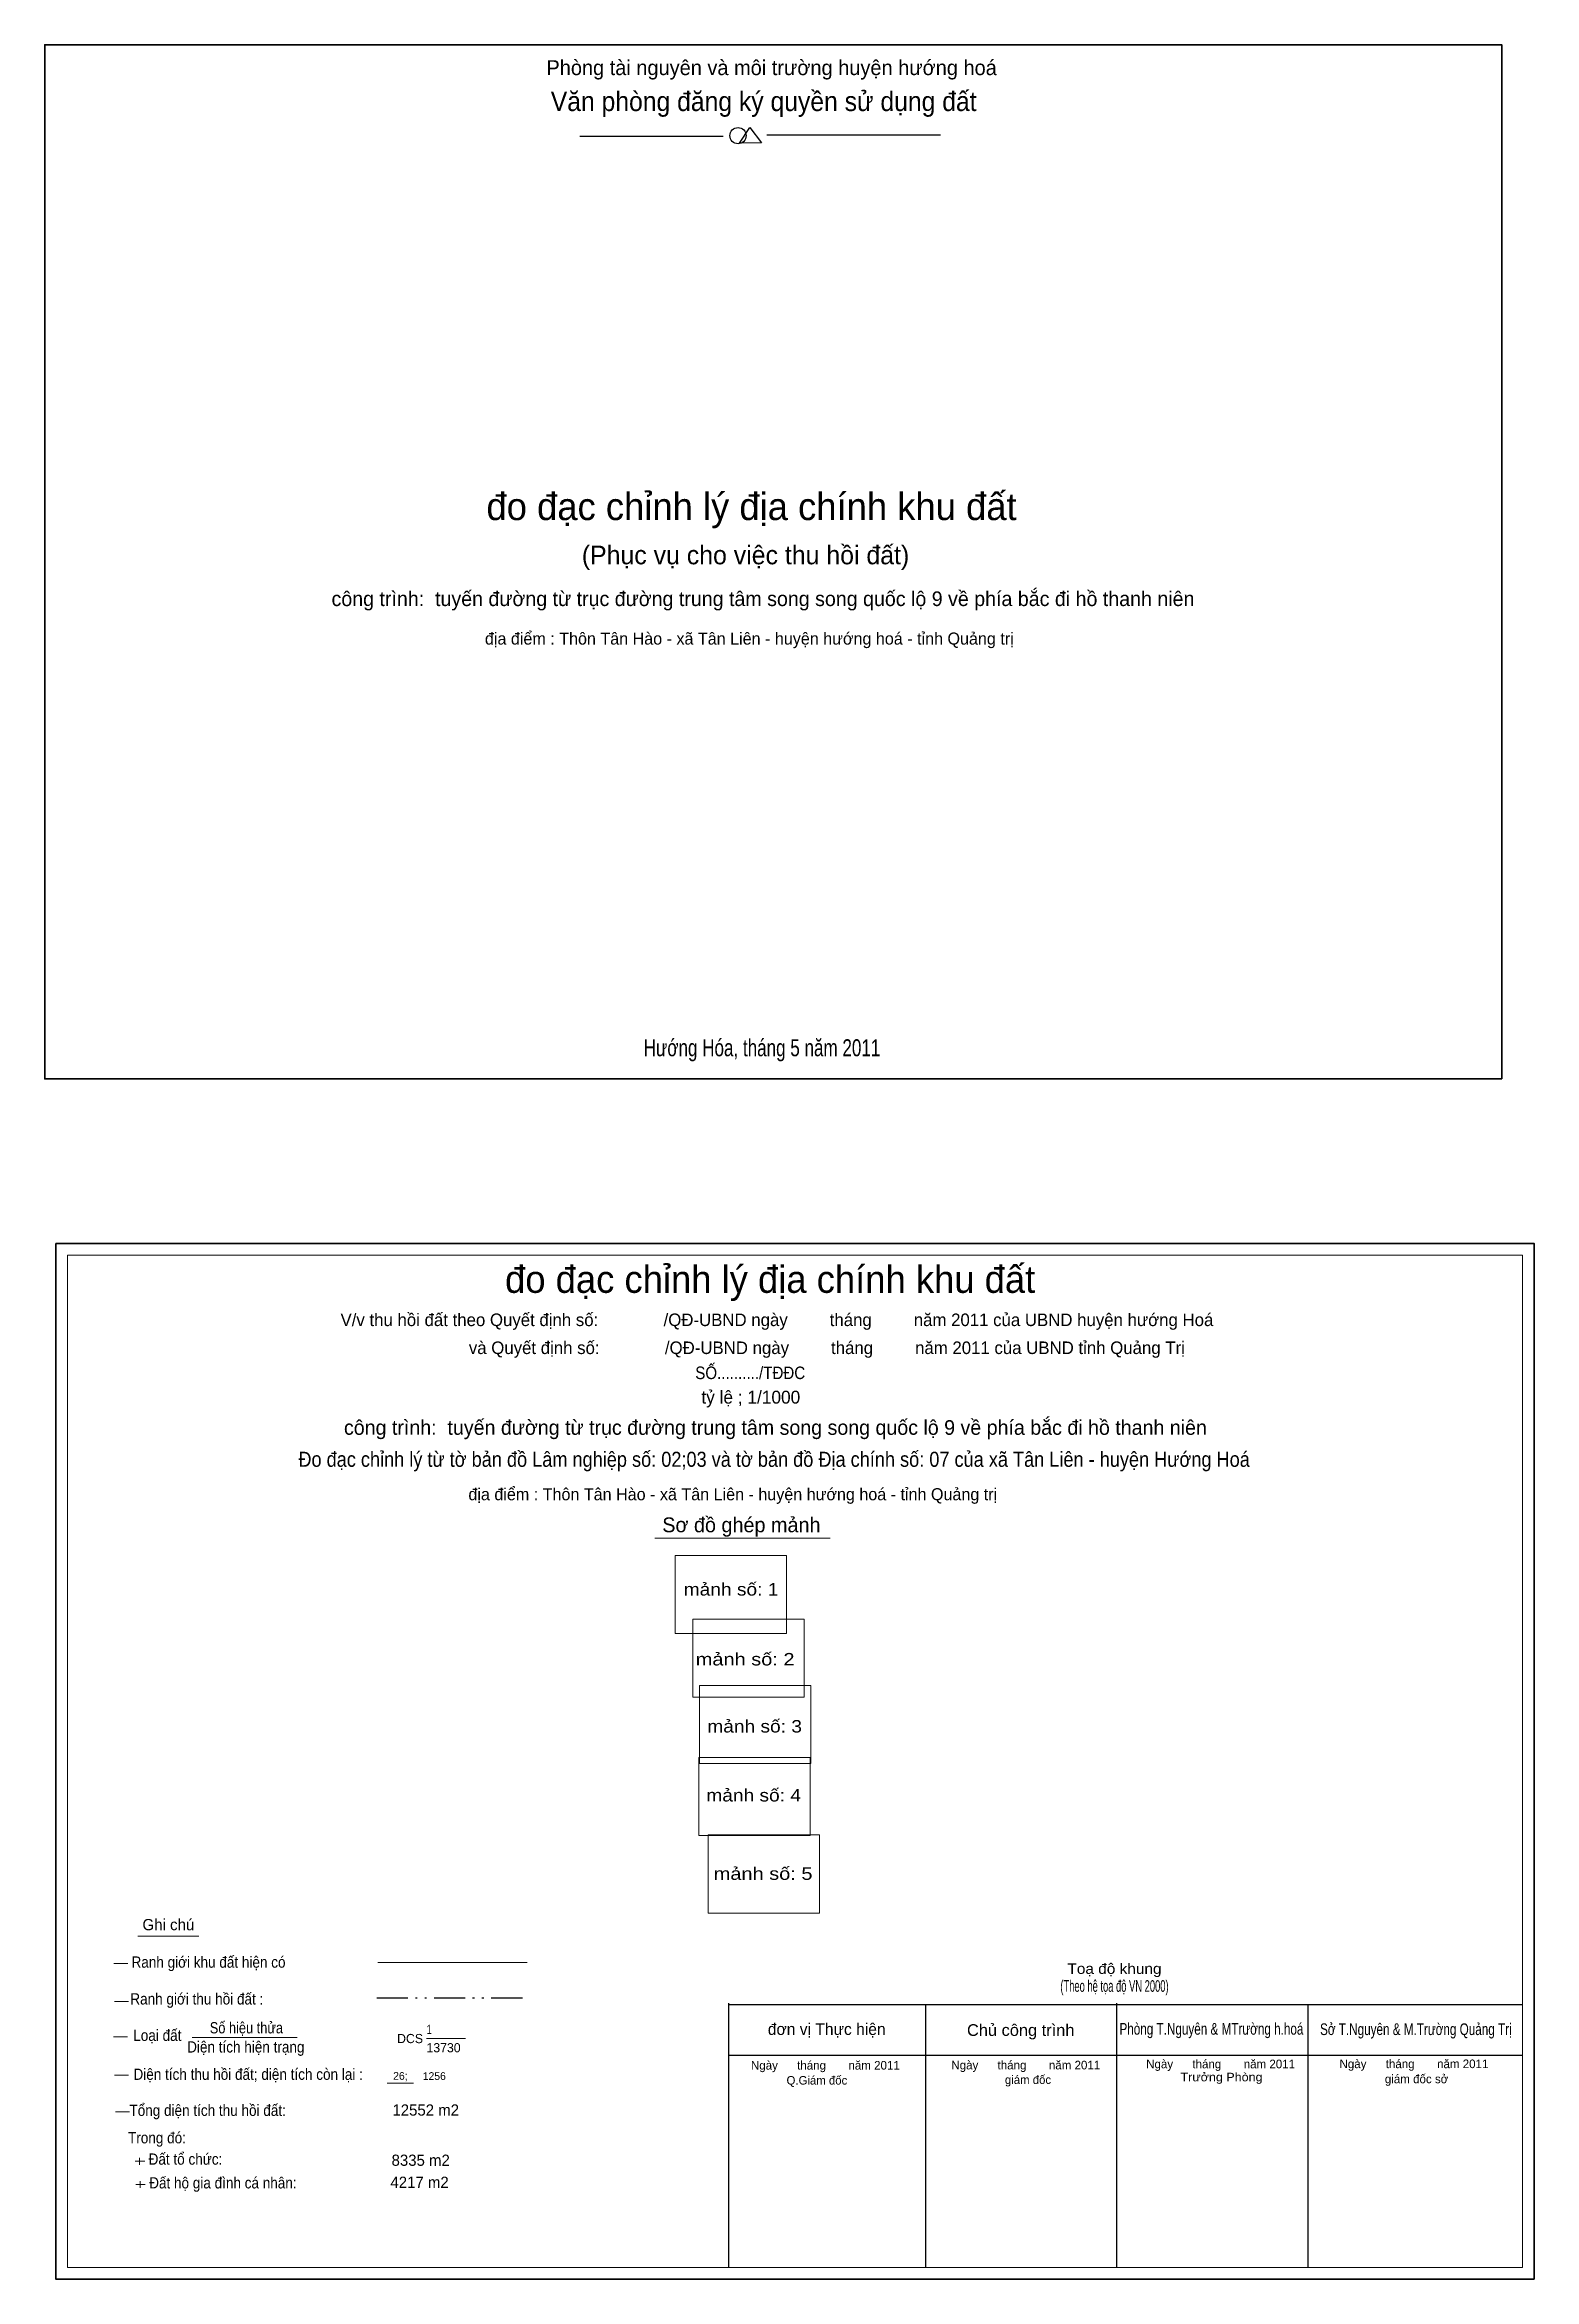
# Model space of a CAD drawing. Header units: metres. Extents: x 546939 to 549513, y 1838415 to 1840193.
# Drawn here: x 546939 to 547322, y 1839021 to 1839595 of the extents above; entities that cross this region are included whole.
import ezdxf
from ezdxf.enums import TextEntityAlignment as Align

# ---------------------------------------------------------------- set-up
doc = ezdxf.new("R2010")
doc.units = ezdxf.units.M
doc.header["$LTSCALE"] = 1.6
doc.linetypes.add('DASH_DOUBLE_DOT', pattern=[9.2, 5, -1.2, 0.3, -1.2, 0.3, -1.2])
for name, color, linetype, lineweight in [('1', 7, 'Continuous', 25), ('13', 7, 'Continuous', 13), ('22', 7, 'Continuous', 25), ('7', 7, 'Continuous', 13), ('8', 7, 'Continuous', 13)]:
    doc.layers.add(name, color=color, linetype=linetype, lineweight=lineweight)
doc.layers.add('15', color=7, linetype='Continuous')

msp = doc.modelspace()

# ---------------------------------------------------------------- texts
at = {"layer": '1'}
msp.add_text('Phòng tài nguyên và môi trường huyện hướng hoá', height=3.84, dxfattribs=at).set_placement((547125.54, 1839587.44), align=Align.CENTER)
at = {"layer": '1', "width": 0.95}
msp.add_text('Văn phòng đăng ký quyền sử dụng đất ', height=5, dxfattribs=at).set_placement((547124.38, 1839578.2), align=Align.CENTER)
at = {"layer": '13'}
msp.add_text('DCS', height=2.362, dxfattribs=at).set_placement((547035.9, 1839081.53), align=Align.RIGHT)
at = {"layer": '13', "width": 0.8}
msp.add_text('1', height=2.36, dxfattribs=at).set_placement((547036.79, 1839083.88))
at = {"layer": '13'}
msp.add_text('13730', height=2.362, dxfattribs=at).set_placement((547036.79, 1839079.17))
at = {"layer": '15'}
for s, width, p in [('mảnh số: 1', 1.15, (547115.11, 1839196.59)), ('mảnh số: 2', 1.2, (547118.73, 1839178.62)), ('mảnh số: 3', 1.15, (547121.17, 1839161.38)), ('mảnh số: 4', 1.15, (547120.92, 1839143.65)), ('mảnh số: 5', 1.2, (547123.35, 1839123.5))]:
    msp.add_text(s, height=3.2, dxfattribs=dict(at, width=width)).set_placement(p, align=Align.CENTER)
at = {"layer": '22'}
for s, height, width, p in [('Toạ độ khung', 2.69, 1.1, (547213.71, 1839099.33)), ('(Theo hệ tọa độ VN 2000)', 3, 0.6, (547213.71, 1839094.72)), ('Phòng T.Nguyên & MTrường h.hoá', 3, 0.75, (547238.64, 1839083.7)), ('Sở T.Nguyên & M.Trường Quảng Trị', 3, 0.75, (547291.21, 1839083.61)), ('Chủ công trình', 3, 1.05, (547189.6, 1839083.39)), ('Trưởng Phòng', 2.19, 1.1, (547241.23, 1839071.72))]:
    msp.add_text(s, height=height, dxfattribs=dict(at, width=width)).set_placement(p, align=Align.CENTER)
for s, height, p in [('đơn vị Thực hiện', 3, (547139.71, 1839083.64)), ('Ngày      tháng       năm 2011', 2.22, (547139.36, 1839074.73)), ('Ngày      tháng       năm 2011', 2.22, (547190.9, 1839074.78)), ('Ngày      tháng       năm 2011', 2.22, (547241, 1839075.06)), ('Ngày      tháng       năm 2011', 2.22, (547290.72, 1839075.1)), ('Q.Giám đốc', 2.189, (547137.19, 1839070.88)), ('giám đốc', 2.187, (547191.47, 1839071.04)), ('giám đốc sở', 2.22, (547291.39, 1839071.22))]:
    msp.add_text(s, height=height, dxfattribs=at).set_placement(p, align=Align.CENTER)
at = {"layer": '8'}
for s, height, p in [('đo đạc chỉnh lý địa chính khu đất', 7, (547120.38, 1839473.05)), ('(Phục vụ cho việc thu hồi đất)', 4.78, (547118.83, 1839461.69)), ('công trình:  tuyến đường từ trục đường trung tâm song song quốc lộ 9 về phía bắc đi hồ thanh niên', 3.77, (547123.32, 1839450.95)), ('địa điểm : Thôn Tân Hào - xã Tân Liên - huyện hướng hoá - tỉnh Quảng trị', 3.096, (547119.81, 1839441.05)), ('đo đạc chỉnh lý địa chính khu đất', 7, (547125.17, 1839274.4)), (' V/v thu hồi đất theo Quyết định số:              /QĐ-UBND ngày         tháng         năm 2011 của UBND huyện hướng Hoá ', 3.23, (547126.91, 1839265.86)), (' và Quyết định số:              /QĐ-UBND ngày         tháng         năm 2011 của UBND tỉnh Quảng Trị', 3.23, (547139.15, 1839258.67)), ('tỷ lệ ; 1/1000', 3.32, (547120.19, 1839245.93)), ('công trình:  tuyến đường từ trục đường trung tâm song song quốc lộ 9 về phía bắc đi hồ thanh niên', 3.77, (547126.52, 1839237.91)), ('địa điểm : Thôn Tân Hào - xã Tân Liên - huyện hướng hoá - tỉnh Quảng trị', 3.096, (547115.56, 1839221.09)), ('Sơ đồ ghép mảnh', 3.806, (547117.77, 1839212.86)), ('Ghi chú', 2.892, (546970.42, 1839110.55))]:
    msp.add_text(s, height=height, dxfattribs=at).set_placement(p, align=Align.CENTER)
for s, height, width, p in [('Hướng Hóa, tháng 5 năm 2011', 4.37, 0.75, (547123.06, 1839335.22)), ('SỐ........../TĐĐC', 3.227, 0.9, (547120.04, 1839252.23)), ('Đo đạc chỉnh lý từ tờ bản đồ Lâm nghiệp số: 02;03 và tờ bản đồ Địa chính số: 07 của xã Tân Liên - huyện Hướng Hoá', 3.876, 0.9, (547126.18, 1839229.68)), ('Ranh giới khu đất hiện có', 2.89, 0.9, (546980.74, 1839100.92)), ('Ranh giới thu hồi đất :', 2.89, 0.9, (546977.73, 1839091.46)), ('Số hiệu thửa', 2.892, 0.85, (546990.48, 1839084.04)), ('Loại đất', 2.892, 0.9, (546967.58, 1839082.1)), ('Diện tích hiện trạng', 2.89, 0.9, (546990.33, 1839079.12)), ('Diện tích thu hồi đất; diện tích còn lại :', 2.891, 0.9, (546990.94, 1839072.09)), ('Tổng diện tích thu hồi đất:', 2.89, 0.9, (546980.52, 1839062.82)), ('Trong đó:', 2.89, 0.9, (546967.49, 1839055.77)), ('Đất tổ chức:', 2.89, 0.9, (546974.82, 1839050.28)), ('Đất hộ gia đình cá nhân:', 2.89, 0.9, (546984.44, 1839044.18))]:
    msp.add_text(s, height=height, dxfattribs=dict(at, width=width)).set_placement(p, align=Align.CENTER)
for s, height, p in [('26;', 2, (547028.22, 1839072.11)), ('1256', 2, (547035.82, 1839072.06)), ('12552 m2', 2.88, (547028.03, 1839062.9)), ('8335 m2', 2.88, (547027.81, 1839049.99)), ('4217 m2', 2.88, (547027.52, 1839044.32))]:
    msp.add_text(s, height=height, dxfattribs=at).set_placement(p)

# ---------------------------------------------------------------- linework, layer by layer
at = {"layer": '1'}
for p, q in [((547076.21, 1839571.74), (547113.12, 1839571.74)), ((547124.3, 1839572.05), (547169, 1839572.05))]:
    msp.add_line(p, q, dxfattribs=at)
msp.add_lwpolyline([(547117.3, 1839569.96), (547119.98, 1839573.95), (547122.95, 1839570.05)], close=True, dxfattribs=at)
msp.add_circle((547116.9, 1839571.88), 2.08, dxfattribs=at)
at = {"layer": '13'}
msp.add_line((547036.8, 1839082.72), (547046.83, 1839082.72), dxfattribs=at)
at = {"layer": '22'}
for p, q in [((547318.57, 1839091.38), (547114.43, 1839091.38)), ((547114.47, 1839091.8), (547114.47, 1839024)), ((547165.12, 1839091.38), (547165.12, 1839024)), ((547214.26, 1839091.8), (547214.26, 1839024)), ((547263.39, 1839091.38), (547263.39, 1839024)), ((547318.57, 1839078.35), (547114.43, 1839078.35))]:
    msp.add_line(p, q, dxfattribs=at)
at = {"layer": '7'}
for points in [[(547100.74, 1839186.83), (547100.74, 1839206.91), (547129.4, 1839206.91), (547129.4, 1839186.83)], [(547105.28, 1839170.46), (547105.28, 1839190.55), (547133.95, 1839190.55), (547133.95, 1839170.46)], [(547106.96, 1839153.39), (547106.96, 1839173.47), (547135.63, 1839173.47), (547135.63, 1839153.39)], [(547106.8, 1839134.87), (547106.8, 1839154.97), (547135.47, 1839154.97), (547135.47, 1839134.87)], [(547109.2, 1839114.95), (547109.2, 1839135.05), (547137.87, 1839135.05), (547137.87, 1839114.95)]]:
    msp.add_lwpolyline(points, close=True, dxfattribs=at)
at = {"layer": '8'}
for p, q in [((547095.54, 1839211.35), (547140.59, 1839211.35)), ((546962.57, 1839109.06), (546978.28, 1839109.06)), ((546959.97, 1839102), (546956.37, 1839102)), ((547024.29, 1839102.24), (547062.67, 1839102.24)), ((546960.19, 1839092.24), (546956.59, 1839092.24)), ((546959.95, 1839083.11), (546956.35, 1839083.11)), ((546976.5, 1839082.95), (547003.52, 1839082.95)), ((546960.15, 1839073.34), (546956.55, 1839073.34)), ((547026.66, 1839071.23), (547033.47, 1839071.23)), ((546960.45, 1839063.91), (546956.85, 1839063.91)), ((546961.89, 1839051.15), (546964.34, 1839051.15)), ((546963.01, 1839052.04), (546963.01, 1839050.26)), ((546962.03, 1839045.2), (546964.48, 1839045.2)), ((546963.15, 1839046.09), (546963.15, 1839044.31))]:
    msp.add_line(p, q, dxfattribs=at)
at = {"layer": '8', "linetype": 'DASH_DOUBLE_DOT', "lineweight": 25}
msp.add_line((547024.01, 1839093.17), (547062.39, 1839093.17), dxfattribs=at)
at = {"layer": '8', "lineweight": 35}
for points in [[(547313.29, 1839329.4), (546938.61, 1839329.4), (546938.61, 1839595.26), (547313.29, 1839595.26)], [(547321.67, 1839020.82), (546941.49, 1839020.82), (546941.49, 1839287.08), (547321.67, 1839287.08)]]:
    msp.add_lwpolyline(points, close=True, dxfattribs=at)
at = {"layer": '8'}
msp.add_lwpolyline([(547318.67, 1839023.82), (546944.49, 1839023.82), (546944.49, 1839284.08), (547318.67, 1839284.08)], close=True, dxfattribs=at)

msp.set_redraw_order([(e.dxf.handle, doc.entitydb.next_handle()) for e in msp.query("TEXT MTEXT ATTDEF DIMENSION ARC_DIMENSION")])  # texts and dimensions are drawn at this point

doc.saveas('drawing.dxf')
